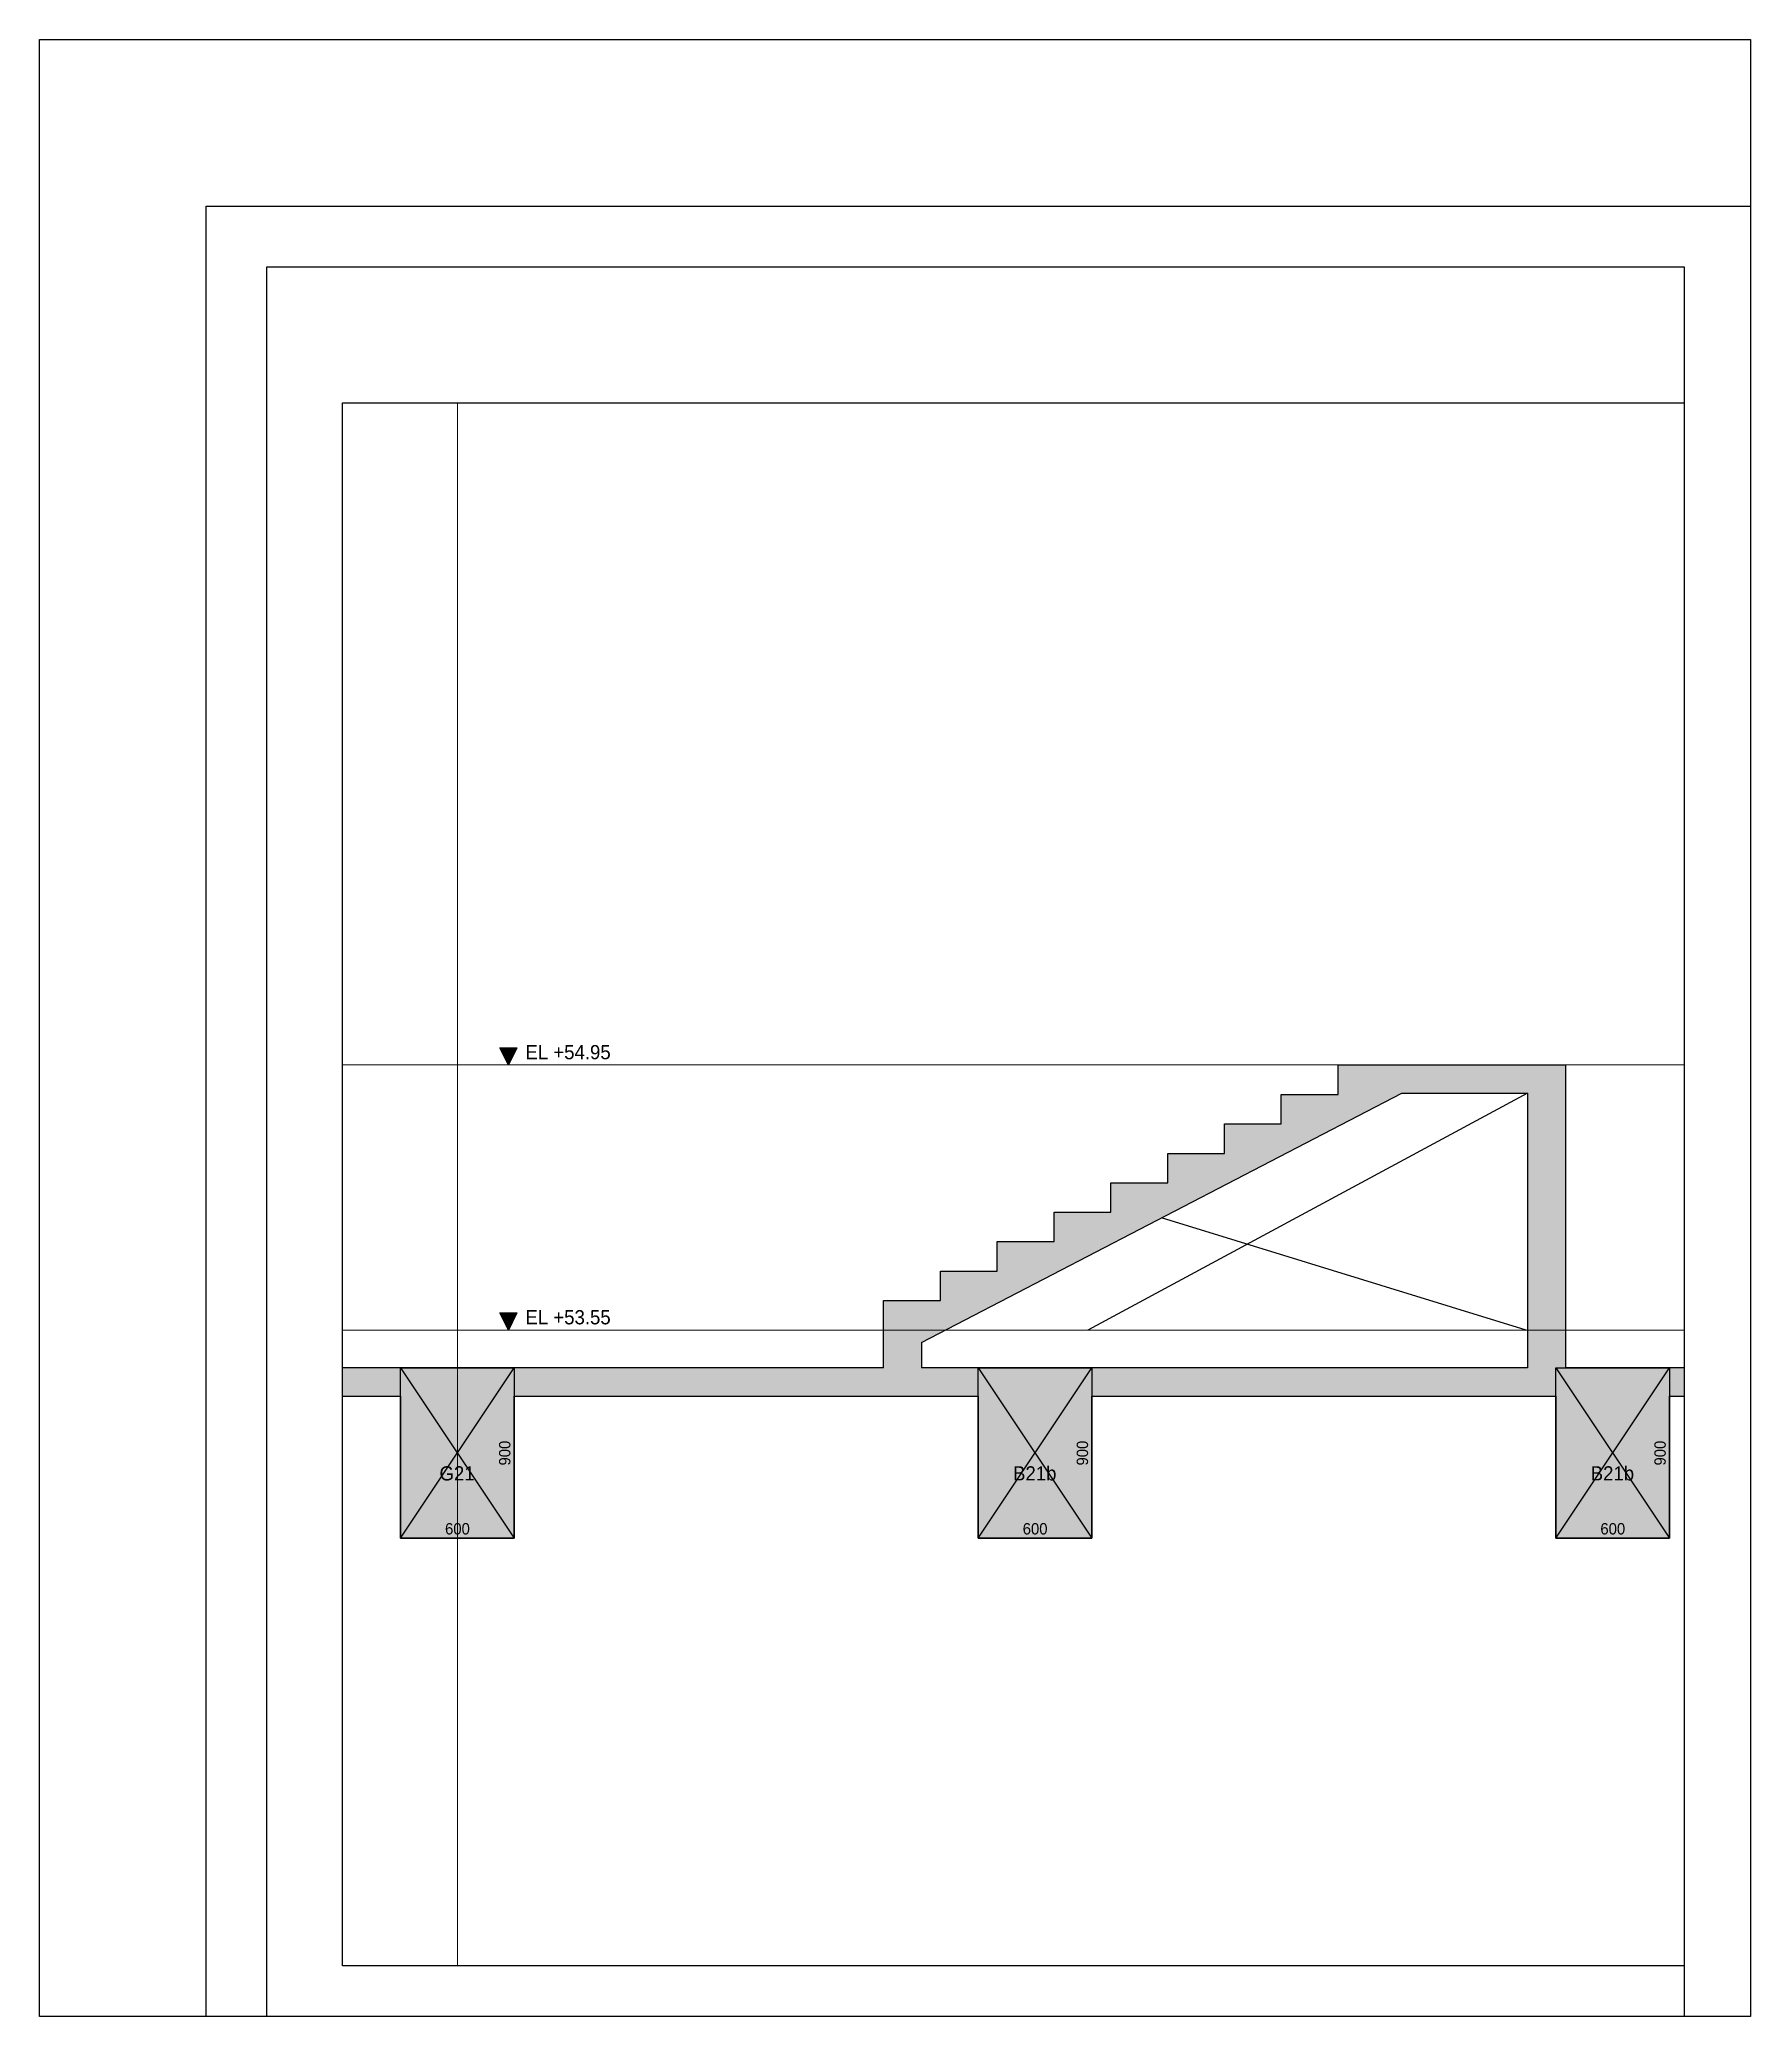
# Model space of a CAD drawing. Header units: millimetres. Extents: x 0 to 159189, y 0 to 10440.
# Drawn here: x 131284 to 140317, y 0 to 10440 of the extents above; entities that cross this region are included whole.
import ezdxf
from ezdxf.enums import TextEntityAlignment as Align

# ---------------------------------------------------------------- set-up
doc = ezdxf.new("R2010")
doc.units = ezdxf.units.MM
doc.header["$LTSCALE"] = 40
doc.linetypes.add('HID', pattern=[2.8, 1.8, -1])
doc.layers.get('Defpoints').update_dxf_attribs({"color": 161})
for name, color, linetype in [('A-CON', 2, 'Continuous'), ('OPEN', 1, 'HID'), ('구조SOLID', 253, 'Continuous')]:
    doc.layers.add(name, color=color, linetype=linetype)
doc.layers.add('AS-HIDLINE', color=205, linetype='Continuous', plot=False)
doc.layers.add('NOPLOT', color=191, linetype='Continuous', plot=False)
doc.layers.add('CEN', color=1, linetype='Continuous', lineweight=9)
doc.styles.add('Gdim', font='Dotum.ttf')
doc.dimstyles.new('G-Xdim', dxfattribs={"dimscale": 30, "dimtxt": 2, "dimasz": 1, "dimexe": 1.2, "dimexo": 1.2, "dimgap": 0, "dimtad": 1, "dimdec": 1, "dimdsep": 46, "dimlunit": 6, "dimtxsty": 'Gdim', "dimcen": 1, "dimse1": 1, "dimse2": 1, "dimsd1": 1, "dimsd2": 1, "dimclrd": 1, "dimclre": 1, "dimclrt": 256, "dimadec": 0, "dimazin": 0, "dimtfac": 1, "dimtdec": 1, "dimtix": 1, "dimtmove": 2, "dimatfit": 1, "dimfxl": 0, "dimtolj": 1, "dimlwd": -1, "dimlwe": -1, "dimarcsym": 0})

msp = doc.modelspace()

# ---------------------------------------------------------------- texts
at = {"layer": 'AS-HIDLINE', "linetype": 'Continuous', "style": 'Gdim'}
for s, p in [('G21', (133488, 2868)), ('B21b', (136538, 2868)), ('B21b', (139588, 2868))]:
    msp.add_text(s, height=75, dxfattribs=at).set_placement(p, align=Align.MIDDLE_CENTER)
at = {"layer": 'NOPLOT', "style": 'Gdim'}
for s, p in [('EL +54.95', (133849, 5055)), ('EL +53.55', (133849, 3655))]:
    msp.add_text(s, height=75, dxfattribs=at).set_placement(p)

# ---------------------------------------------------------------- blocks, each defined once
blk = doc.blocks.new('A$Cd2048623')
at = {"layer": 'NOPLOT'}
for points in [[(8513, 10520), (8513, 80), (-520, 80), (-520, 10520), (8513, 10520)], [(360, 80), (360, 9640), (8513, 9640)], [(680, 80), (680, 9320), (8163, 9320), (8163, 80)], [(1080, 347), (1080, 8601), (8163, 8601), (8163, 347)]]:
    blk.add_lwpolyline(points, dxfattribs=at)
blk.add_lwpolyline([(1080, 347), (1080, 8601), (8163, 8601), (8163, 347)], close=True, dxfattribs=at)
blk = doc.blocks.new('A$C481fd194')
blk.add_hatch(color=256).paths.add_polyline_path([(375, 750), (-375, 750), (0, 0)])
blk.add_lwpolyline([(0, 0), (-375, 750), (375, 750), (0, 0)])
blk = doc.blocks.new('*D25')
at = {"layer": 'Defpoints', "color": 0, "linetype": 'Continuous', "transparency": 16777216}
for p in [(-300, -900), (300, -880), (300, -900)]:
    blk.add_point(p, dxfattribs=at)
at = {"layer": 'AS-HIDLINE', "linetype": 'Continuous', "transparency": 16777216, "insert": (0, -850), "char_height": 60, "attachment_point": 5, "style": 'Gdim'}
blk.add_mtext('\\A1;600', dxfattribs=at)
blk = doc.blocks.new('*D26')
at = {"layer": 'Defpoints', "color": 0, "linetype": 'Continuous', "transparency": 16777216}
for p in [(300, 0), (280, 0), (300, -900)]:
    blk.add_point(p, dxfattribs=at)
at = {"layer": 'AS-HIDLINE', "linetype": 'Continuous', "transparency": 16777216, "insert": (250, -450), "char_height": 60, "attachment_point": 5, "rotation": 90, "style": 'Gdim'}
blk.add_mtext('\\A1;900', dxfattribs=at)
blk = doc.blocks.new('*U12')
at = {"layer": 'AS-HIDLINE', "linetype": 'Continuous'}
for p, q in [((-300, -900), (300, 0)), ((-300, 0), (300, -900))]:
    blk.add_line(p, q, dxfattribs=at)
blk.add_lwpolyline([(-300, -900), (-300, 0), (300, 0), (300, -900)], close=True, dxfattribs=at)
dim = blk.add_linear_dim(base=(280.13, 0), p1=(300, -900), p2=(300, 0), angle=90, dimstyle='G-Xdim', override={"dimtxsty": 'Gdim'}, dxfattribs=at)
dim.commit()
dim.dimension.update_dxf_attribs({"geometry": '*D26', "text_midpoint": (250.09, -450)})
dim = blk.add_linear_dim(base=(300, -880.06), p1=(-300, -900), p2=(300, -900), dimstyle='G-Xdim', override={"dimtxsty": 'Gdim'}, dxfattribs=at)
dim.commit()
dim.dimension.update_dxf_attribs({"geometry": '*D25', "text_midpoint": (0, -850.02)})

# ---------------------------------------------------------------- hatches: boundary and pattern name
at = {"layer": '구조SOLID'}
h = msp.add_hatch(color=256, dxfattribs=at)
h.dxf.hatch_style = 1
h.paths.add_polyline_path([(133790, 3275), (136240, 3275), (136240, 2525), (136840, 2525), (136840, 3275), (139290, 3275), (139290, 2525), (139890, 2525), (139890, 3275), (139967, 3275), (139967, 3425), (139340, 3425), (139340, 5025), (138140, 5025), (138140, 4869), (137840, 4869), (137840, 4714), (137540, 4714), (137540, 4558), (137240, 4558), (137240, 4403), (136940, 4403), (136940, 4247), (136640, 4247), (136640, 4092), (136340, 4092), (136340, 3936), (136040, 3936), (136040, 3781), (135740, 3781), (135740, 3425), (132884, 3425), (132884, 3275), (133190, 3275), (133190, 2525), (133790, 2525)])
h.paths.add_polyline_path([(135940, 3425), (135940, 3560), (138476, 4875), (139140, 4875), (139140, 3425)], flags=16)

# ---------------------------------------------------------------- linework, layer by layer
at = {"layer": 'A-CON'}
for p, q in [((138140, 4869), (138140, 5025)), ((138140, 5025), (139340, 5025)), ((139340, 5025), (139340, 3425)), ((135940, 3560), (138476, 4875)), ((137840, 4714), (137840, 4869)), ((137840, 4869), (138140, 4869)), ((138476, 4875), (139140, 4875)), ((139140, 4875), (139140, 3425)), ((137540, 4558), (137540, 4714)), ((137540, 4714), (137840, 4714)), ((137240, 4403), (137240, 4558)), ((137240, 4558), (137540, 4558)), ((136940, 4247), (136940, 4403)), ((136940, 4403), (137240, 4403)), ((136640, 4092), (136640, 4247)), ((136640, 4247), (136940, 4247)), ((136340, 3936), (136340, 4092)), ((136340, 4092), (136640, 4092)), ((136040, 3781), (136040, 3936)), ((136040, 3936), (136340, 3936)), ((135740, 3425), (135740, 3781)), ((135740, 3781), (136040, 3781)), ((135940, 3560), (135940, 3425)), ((135740, 3425), (132884, 3425)), ((139140, 3425), (135940, 3425)), ((139967, 3425), (139340, 3425)), ((132884, 3275), (133190, 3275)), ((133190, 3275, 0), (133190, 2525, 0)), ((133790, 3275), (136240, 3275)), ((133790, 2525, 0), (133790, 3275, 0)), ((136240, 3275), (136240, 2525)), ((136840, 3275), (139290, 3275)), ((136840, 2525), (136840, 3275)), ((139290, 3275), (139290, 2525)), ((139890, 3275), (139967, 3275)), ((139890, 2525), (139890, 3275)), ((133190, 2525, 0), (133790, 2525, 0)), ((136240, 2525), (136840, 2525)), ((139290, 2525), (139890, 2525))]:
    msp.add_line(p, q, dxfattribs=at)
at = {"layer": 'CEN'}
for p, q in [((133490, 8521), (133490, 267)), ((132884, 5025), (139967, 5025)), ((132884, 3625), (139967, 3625))]:
    msp.add_line(p, q, dxfattribs=at)
at = {"layer": 'OPEN', "linetype": 'Continuous'}
for p, q in [((139140, 4875), (136818, 3625)), ((139132, 3625), (137208, 4217))]:
    msp.add_line(p, q, dxfattribs=at)

# ---------------------------------------------------------------- block references
at = {"layer": 'AS-HIDLINE', "linetype": 'Continuous'}
for p in [(133490, 3425, 0), (136540, 3425), (139590, 3425)]:
    msp.add_blockref('*U12', p, dxfattribs=at)
at = {"layer": 'NOPLOT'}
msp.add_blockref('A$Cd2048623', (131804, -80), dxfattribs=at)
at = {"layer": 'NOPLOT', "xscale": 0.12, "yscale": 0.12, "zscale": 0.12}
for p in [(133759, 5025), (133759, 3625)]:
    msp.add_blockref('A$C481fd194', p, dxfattribs=at)

msp.set_redraw_order([(e.dxf.handle, doc.entitydb.next_handle()) for e in msp.query("TEXT MTEXT ATTDEF DIMENSION ARC_DIMENSION")])  # texts and dimensions are drawn at this point

doc.saveas('drawing.dxf')
